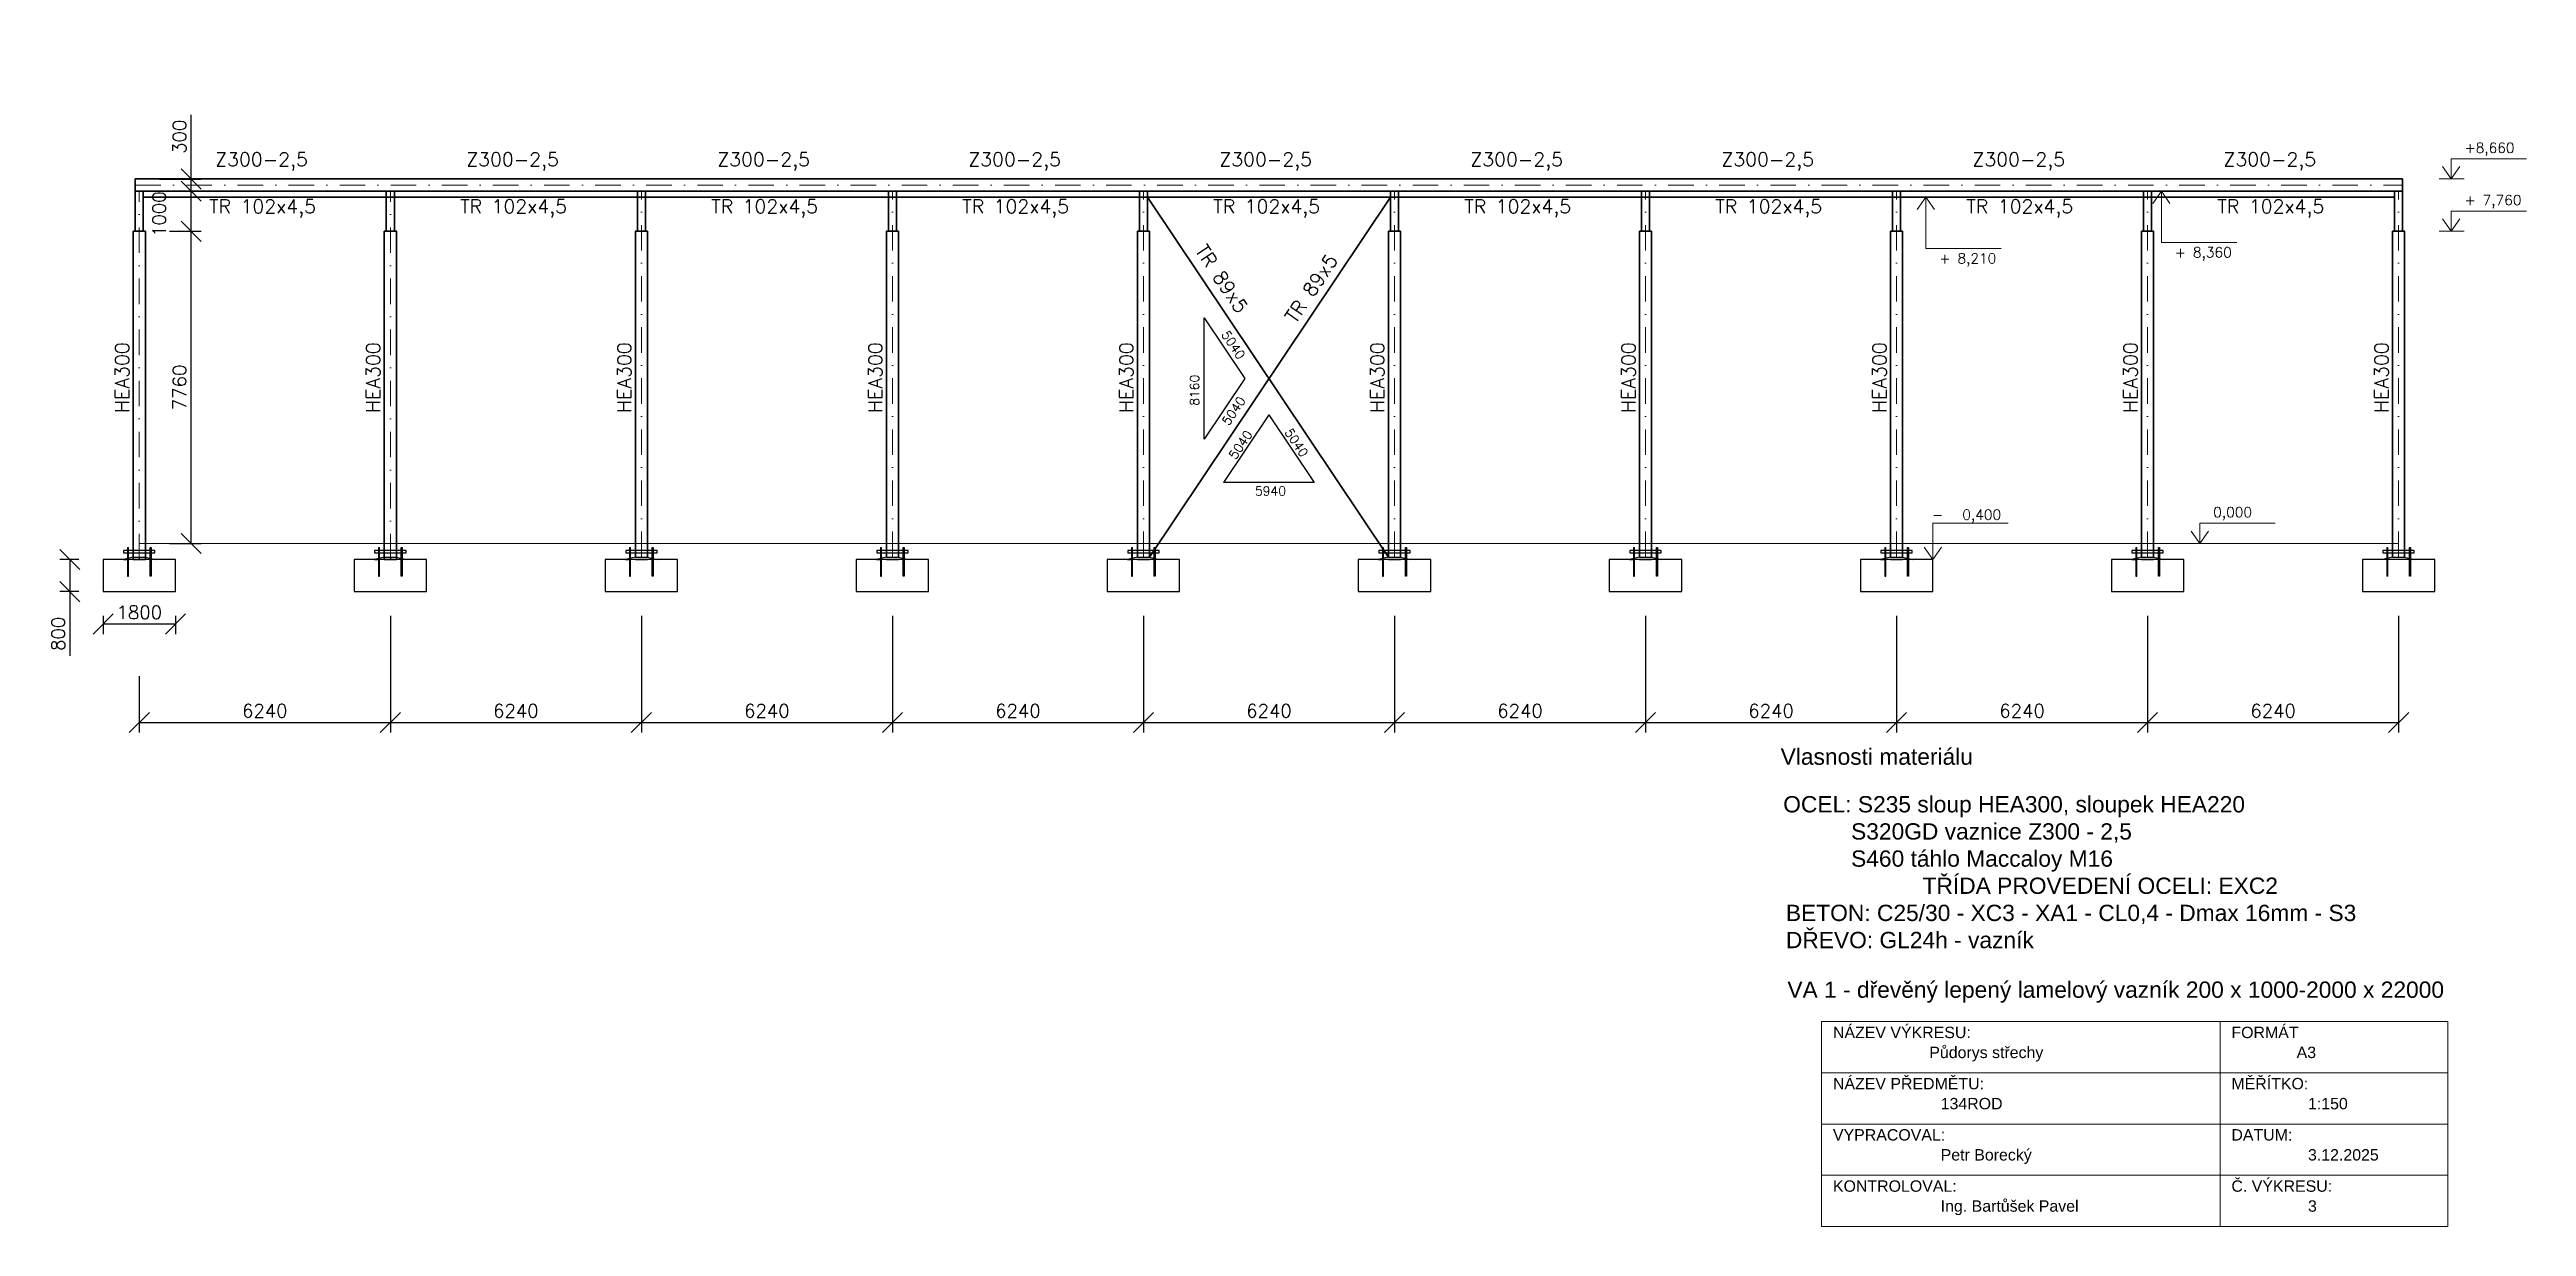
# Model space of a CAD drawing. Header units: millimetres. Extents: x 60091 to 157337, y -34158 to 48031.
# Drawn here: x 61204 to 122773, y -34158 to -4895 of the extents above; entities that cross this region are included whole.
import ezdxf

# ---------------------------------------------------------------- set-up
doc = ezdxf.new("R2010")
doc.units = ezdxf.units.MM
doc.header["$LTSCALE"] = 50
doc.linetypes.add('ČERCHOVANÁ', pattern=[25.4, 12.7, -6.35, 0, -6.35])
for name, color, linetype, lineweight in [('Kóty', 4, 'Continuous', 18), ('TENKÁ PLNÁ ČÁRA', 7, 'Continuous', 18), ('TENKÁ ČERCHOVANÁ ČÁRA', 60, 'ČERCHOVANÁ', 18), ('tlustá čára', 212, 'Continuous', 35), ('ztužidla plná', 104, 'Continuous', 35), ('šrafy', 7, 'Continuous', 13)]:
    doc.layers.add(name, color=color, linetype=linetype, lineweight=lineweight)
doc.layers.add('PDF_Geometrie', color=7, linetype='Continuous')
doc.styles.add('Romans', font='romans.shx')
doc.styles.get("Standard").update_dxf_attribs({"font": 'arial.ttf'})
doc.dimstyles.new('M 1-200', dxfattribs={"dimscale": 200, "dimtxt": 1.65, "dimasz": 2.5, "dimexe": 1.25, "dimexo": 3, "dimtad": 1, "dimtxsty": 'Romans', "dimblk": 'OBLIQUE', "dimcen": 2.5, "dimadec": 0, "dimazin": 0, "dimtfac": 1, "dimtmove": 0, "dimatfit": 3, "dimfxl": 1, "dimarcsym": 0})

msp = doc.modelspace()

# ---------------------------------------------------------------- texts
at = {"layer": 'Kóty', "color": 1, "insert": (104234.175, -22273.352), "char_height": 405.01158, "attachment_point": 1}
msp.add_mtext_dynamic_manual_height_columns('Vlasnosti materiálu', width=14093.65059, gutter_width=50.626, heights=[0], dxfattribs=at)
at = {"layer": 'TENKÁ PLNÁ ČÁRA', "attachment_point": 1}
for s, width, gutter_width, heights, insert, char_height in [('\\A1;\\pxi-3,l4,t4;OCEL: S235 sloup HEA300, sloupek HEA220\\P^I   S320GD vaznice Z300 - 2,5\\P^I   S460 táhlo Maccaloy M16\\P^I    ^I    TŘÍDA PROVEDENÍ OCELI: EXC2\\P\\pi0,l0,tz;   BETON: C25/30 - XC3 - XA1 - CL0,4 - Dmax 16mm - S3\\P   DŘEVO: GL24h - vazník', 17107.05063, 50.626, [5479.374], (103892.802, -23457.278), 405.01158), ('\\A1;VA 1 - dřevěný lepený lamelový vazník 200 x 1000-2000 x 22000', 17107.05063, 50.626, [5479.374], (104401.304, -28067.372), 405.01158), ('\\pxi-3,l4,t4;NÁZEV VÝKRESU:', 5678.19507, 35.373, [0], (105251.17, -29191.198), 282.98552), ('\\pxi-3,l4,t4;FORMÁT ', 5678.19507, 35.373, [0], (115155.663, -29191.198), 282.98552), ('Půdorys střechy', 5678.19507, 35.373, [0], (107928.937, -29687.868), 282.98552), ('A3', 5678.19507, 35.373, [0], (117059.376, -29687.868), 282.9855), ('\\pxi-3,l4,t4;NÁZEV PŘEDMĚTU:', 5678.19507, 35.373, [0], (105251.17, -30464.633), 282.98552), ('\\pxi-3,l4,t4;MĚŘÍTKO: ^I', 5678.19507, 35.373, [0], (115155.663, -30464.633), 282.98552), ('\\pxi-3,l4,t4;134ROD', 5678.19507, 35.373, [0], (107928.937, -30961.303), 282.98552), ('\\pxi-3,l4,t4;1:{\\fArial|b0|i0|c238|p34;15}0', 5678.19507, 35.373, [0], (117059.376, -30961.303), 282.98552), ('\\pxi-3,l4,t4;VYPRACOVAL:', 5678.19507, 35.373, [0], (105251.17, -31738.068), 282.98552), ('\\pxi-3,l4,t4;DATUM: ^I^I', 5678.19507, 35.373, [0], (115155.663, -31738.068), 282.98552), ('\\pxi-3,l4,t4;Petr Borecký', 5678.19507, 35.373, [0], (107928.937, -32234.738), 282.98552), ('\\pxi-3,l4,t4;3.12.2025', 5678.19507, 35.373, [0], (117059.376, -32234.738), 282.98552), ('\\pxi-3,l4,t4;KONTROLOVAL:', 5678.19507, 35.373, [0], (105251.17, -33011.503), 282.98552), ('\\pxi-3,l4,t4;Č. VÝKRESU:^I', 5678.19507, 35.373, [0], (115155.663, -33011.503), 282.98552), ('\\pxi-3,l4,t4;Ing. {\\fArial|b0|i0|c238|p34;Bartůšek Pavel}', 5678.19507, 35.373, [0], (107928.937, -33508.173), 282.98552), ('\\pxi-3,l4,t4;{\\fArial|b0|i0|c238|p34;3}', 5678.19507, 35.373, [0], (117059.376, -33508.173), 282.98552)]:
    msp.add_mtext_dynamic_manual_height_columns(s, width=width, gutter_width=gutter_width, heights=heights, dxfattribs=dict(at, insert=insert, char_height=char_height))
at = {"layer": 'šrafy', "attachment_point": 1}
for s, width, gutter_width, heights, insert, char_height in [('\\pxi-3,l4,t4;{\\Fromans|c238;+8,660}', 2511.28029, 31.25, [0], (120983.003, -7213.045), 250), ('\\A1;{\\Fromans|c238;\\H1.5x;Z\\Fromans|c0;3\\Fromans|c238;00-2\\Fromans|c0;,5}', 8123.42907, 14.348, [4633.313], (65322.427, -7453.803), 229.56093), ('\\A1;{\\Fromans|c238;\\H1.5x;Z\\Fromans|c0;3\\Fromans|c238;00-2\\Fromans|c0;,5}', 8123.42907, 14.348, [4633.313], (71562.427, -7453.803), 229.56093), ('\\A1;{\\Fromans|c238;\\H1.5x;Z\\Fromans|c0;3\\Fromans|c238;00-2\\Fromans|c0;,5}', 8123.42907, 14.348, [4633.313], (77802.427, -7453.803), 229.56093), ('\\A1;{\\Fromans|c238;\\H1.5x;Z\\Fromans|c0;3\\Fromans|c238;00-2\\Fromans|c0;,5}', 8123.42907, 14.348, [4633.313], (84042.427, -7453.803), 229.56093), ('\\A1;{\\Fromans|c238;\\H1.5x;Z\\Fromans|c0;3\\Fromans|c238;00-2\\Fromans|c0;,5}', 8123.42907, 14.348, [4633.313], (90282.427, -7453.803), 229.56093), ('\\A1;{\\Fromans|c238;\\H1.5x;Z\\Fromans|c0;3\\Fromans|c238;00-2\\Fromans|c0;,5}', 8123.42907, 14.348, [4633.313], (96522.427, -7453.803), 229.56093), ('\\A1;{\\Fromans|c238;\\H1.5x;Z\\Fromans|c0;3\\Fromans|c238;00-2\\Fromans|c0;,5}', 8123.42907, 14.348, [4633.313], (102762.427, -7453.803), 229.56093), ('\\A1;{\\Fromans|c238;\\H1.5x;Z\\Fromans|c0;3\\Fromans|c238;00-2\\Fromans|c0;,5}', 8123.42907, 14.348, [4633.313], (109002.427, -7453.803), 229.56093), ('\\A1;{\\Fromans|c238;\\H1.5x;Z\\Fromans|c0;3\\Fromans|c238;00-2\\Fromans|c0;,5}', 8123.42907, 14.348, [4633.313], (115242.427, -7453.803), 229.56093), ('\\pxi-3,l4,t4;{\\Fromans|c238;+ 7,760}', 2511.28029, 31.25, [0], (120983.003, -8513.045), 250), ('\\A1;{\\Fromans|c238;\\H1.5x;TR \\Fromans|c0;102x4,5}', 8123.42907, 14.348, [4633.313], (65169.388, -8621.404), 229.56093), ('\\A1;{\\Fromans|c238;\\H1.5x;TR \\Fromans|c0;102x4,5}', 8123.42907, 14.348, [4633.313], (71409.388, -8621.404), 229.56093), ('\\A1;{\\Fromans|c238;\\H1.5x;TR \\Fromans|c0;102x4,5}', 8123.42907, 14.348, [4633.313], (77649.388, -8621.404), 229.56093), ('\\A1;{\\Fromans|c238;\\H1.5x;TR \\Fromans|c0;102x4,5}', 8123.42907, 14.348, [4633.313], (83889.388, -8621.404), 229.56093), ('\\A1;{\\Fromans|c238;\\H1.5x;TR \\Fromans|c0;102x4,5}', 8123.42907, 14.348, [4633.313], (90129.388, -8621.404), 229.56093), ('\\A1;{\\Fromans|c238;\\H1.5x;TR \\Fromans|c0;102x4,5}', 8123.42907, 14.348, [4633.313], (96369.388, -8621.404), 229.56093), ('\\A1;{\\Fromans|c238;\\H1.5x;TR \\Fromans|c0;102x4,5}', 8123.42907, 14.348, [4633.313], (102609.388, -8621.404), 229.56093), ('\\A1;{\\Fromans|c238;\\H1.5x;TR \\Fromans|c0;102x4,5}', 8123.42907, 14.348, [4633.313], (108849.388, -8621.404), 229.56093), ('\\A1;{\\Fromans|c238;\\H1.5x;TR \\Fromans|c0;102x4,5}', 8123.42907, 14.348, [4633.313], (115089.388, -8621.404), 229.56093), ('\\pxi-3,l4,t4;{\\Fromans|c238;+ 8,360}', 2511.28029, 31.25, [0], (113782.06, -9812.31), 250), ('\\pxi-3,l4,t4;{\\Fromans|c238;+ 8,210}', 2511.28029, 31.25, [0], (107929.648, -9962.31), 250), ('\\A1;{\\Fromans|c0;\\H1.5x;5940}', 8123.42907, 14.348, [4633.313], (91167.391, -15757.778), 150), ('\\pxi-3,l4,t4;{\\Fromans|c238;-^I0,400}', 2511.28029, 31.25, [0], (107749.643, -16334.629), 250), ('\\pxi-3,l4,t4;{\\Fromans|c238;0,000}', 2511.28029, 31.25, [0], (114735.866, -16273.045), 250)]:
    msp.add_mtext_dynamic_manual_height_columns(s, width=width, gutter_width=gutter_width, heights=heights, dxfattribs=dict(at, insert=insert, char_height=char_height))
for s, insert, char_height, rotation in [('\\A1;{\\Fromans|c238;\\H1.5x;TR 89x5}', (89950.343, -9702.985), 229.56093, 303.79335623), ('\\A1;{\\Fromans|c238;\\H1.5x;TR 89x5}', (91892.283, -11534.837), 229.56093, 56.20664377), ('\\A1;{\\Fromans|c238;\\H1.5x;HEA\\Fromans|c0;30\\Fromans|c238;0}', (62837.843, -13929.245), 229.56093, 90), ('\\A1;{\\Fromans|c238;\\H1.5x;HEA\\Fromans|c0;30\\Fromans|c238;0}', (69077.843, -13929.245), 229.56093, 90), ('\\A1;{\\Fromans|c238;\\H1.5x;HEA\\Fromans|c0;30\\Fromans|c238;0}', (75317.843, -13929.245), 229.56093, 90), ('\\A1;{\\Fromans|c238;\\H1.5x;HEA\\Fromans|c0;30\\Fromans|c238;0}', (81557.843, -13929.245), 229.56093, 90), ('\\A1;{\\Fromans|c238;\\H1.5x;HEA\\Fromans|c0;30\\Fromans|c238;0}', (87797.843, -13929.245), 229.56093, 90), ('\\A1;{\\Fromans|c0;\\H1.5x;50\\Fromans|c238;40}', (90508.007, -11854.171), 150, 303.79335623), ('\\A1;{\\Fromans|c238;\\H1.5x;HEA\\Fromans|c0;30\\Fromans|c238;0}', (94037.843, -13929.245), 229.56093, 90), ('\\A1;{\\Fromans|c238;\\H1.5x;HEA\\Fromans|c0;30\\Fromans|c238;0}', (100277.843, -13929.245), 229.56093, 90), ('\\A1;{\\Fromans|c238;\\H1.5x;HEA\\Fromans|c0;30\\Fromans|c238;0}', (106517.843, -13929.245), 229.56093, 90), ('\\A1;{\\Fromans|c238;\\H1.5x;HEA\\Fromans|c0;30\\Fromans|c238;0}', (112757.843, -13929.245), 229.56093, 90), ('\\A1;{\\Fromans|c238;\\H1.5x;HEA\\Fromans|c0;30\\Fromans|c238;0}', (118997.843, -13929.245), 229.56093, 90), ('\\A1;{\\Fromans|c238;\\H1.5x;8160}', (89552.522, -13752.551), 150, 90), ('\\A1;{\\Fromans|c0;\\H1.5x;50\\Fromans|c238;40}', (90329.842, -14136.387), 150, 56.20664377), ('\\A1;{\\Fromans|c0;\\H1.5x;5\\Fromans|c238;040}', (90501.848, -14980.388), 150, 56.20664377), ('\\A1;{\\Fromans|c0;\\H1.5x;50\\Fromans|c238;40}', (92078.151, -14285.472), 150, 303.79335623)]:
    msp.add_mtext_dynamic_manual_height_columns(s, width=8123.42907, gutter_width=14.348, heights=[4633.313], dxfattribs=dict(at, insert=insert, char_height=char_height, rotation=rotation))

# ---------------------------------------------------------------- blocks, each defined once
blk = doc.blocks.new('_Oblique')
at = {"color": 0, "linetype": 'ByBlock', "lineweight": -2}
blk.add_line((-0.5, -0.5), (0.5, 0.5), dxfattribs=at)
blk = doc.blocks.new('*D69')
at = {"layer": 'Defpoints', "color": 0, "transparency": 16777216}
for p in [(69675, -18374), (63435, -19874), (69675, -21626)]:
    blk.add_point(p, dxfattribs=at)
at = {"layer": 'Kóty', "color": 0, "lineweight": -2, "transparency": 16777216}
for p, q in [((69675, -18974), (69675, -21876)), ((63435, -20474), (63435, -21876)), ((63435, -21626), (69675, -21626))]:
    blk.add_line(p, q, dxfattribs=at)
at = {"layer": 'Kóty', "color": 0, "lineweight": -2, "transparency": 16777216, "xscale": 500, "yscale": 500, "zscale": 500, "rotation": 180}
blk.add_blockref('_Oblique', (63435, -21626), dxfattribs=at)
at = {"layer": 'Kóty', "color": 0, "lineweight": -2, "transparency": 16777216, "xscale": 500, "yscale": 500, "zscale": 500}
blk.add_blockref('_Oblique', (69675, -21626), dxfattribs=at)
at = {"layer": 'Kóty', "color": 0, "transparency": 16777216, "insert": (66555, -21336), "char_height": 330, "attachment_point": 5, "style": 'Romans'}
blk.add_mtext('6240', dxfattribs=at)
blk = doc.blocks.new('*D70')
at = {"layer": 'Defpoints', "color": 0, "transparency": 16777216}
for p in [(69675, -18374), (75915, -18374), (75915, -21626)]:
    blk.add_point(p, dxfattribs=at)
at = {"layer": 'Kóty', "color": 0, "lineweight": -2, "transparency": 16777216}
for p, q in [((69675, -18974), (69675, -21876)), ((75915, -18974), (75915, -21876)), ((69675, -21626), (75915, -21626))]:
    blk.add_line(p, q, dxfattribs=at)
at = {"layer": 'Kóty', "color": 0, "lineweight": -2, "transparency": 16777216, "xscale": 500, "yscale": 500, "zscale": 500, "rotation": 180}
blk.add_blockref('_Oblique', (69675, -21626), dxfattribs=at)
at = {"layer": 'Kóty', "color": 0, "lineweight": -2, "transparency": 16777216, "xscale": 500, "yscale": 500, "zscale": 500}
blk.add_blockref('_Oblique', (75915, -21626), dxfattribs=at)
at = {"layer": 'Kóty', "color": 0, "transparency": 16777216, "insert": (72795, -21336), "char_height": 330, "attachment_point": 5, "style": 'Romans'}
blk.add_mtext('6240', dxfattribs=at)
blk = doc.blocks.new('*D71')
at = {"layer": 'Defpoints', "color": 0, "transparency": 16777216}
for p in [(75915, -18374), (82155, -18374), (82155, -21626)]:
    blk.add_point(p, dxfattribs=at)
at = {"layer": 'Kóty', "color": 0, "lineweight": -2, "transparency": 16777216}
for p, q in [((75915, -18974), (75915, -21876)), ((82155, -18974), (82155, -21876)), ((75915, -21626), (82155, -21626))]:
    blk.add_line(p, q, dxfattribs=at)
at = {"layer": 'Kóty', "color": 0, "lineweight": -2, "transparency": 16777216, "xscale": 500, "yscale": 500, "zscale": 500, "rotation": 180}
blk.add_blockref('_Oblique', (75915, -21626), dxfattribs=at)
at = {"layer": 'Kóty', "color": 0, "lineweight": -2, "transparency": 16777216, "xscale": 500, "yscale": 500, "zscale": 500}
blk.add_blockref('_Oblique', (82155, -21626), dxfattribs=at)
at = {"layer": 'Kóty', "color": 0, "transparency": 16777216, "insert": (79035, -21336), "char_height": 330, "attachment_point": 5, "style": 'Romans'}
blk.add_mtext('6240', dxfattribs=at)
blk = doc.blocks.new('*D72')
at = {"layer": 'Defpoints', "color": 0, "transparency": 16777216}
for p in [(82155, -18374), (88395, -18374), (88395, -21626)]:
    blk.add_point(p, dxfattribs=at)
at = {"layer": 'Kóty', "color": 0, "lineweight": -2, "transparency": 16777216}
for p, q in [((82155, -18974), (82155, -21876)), ((88395, -18974), (88395, -21876)), ((82155, -21626), (88395, -21626))]:
    blk.add_line(p, q, dxfattribs=at)
at = {"layer": 'Kóty', "color": 0, "lineweight": -2, "transparency": 16777216, "xscale": 500, "yscale": 500, "zscale": 500, "rotation": 180}
blk.add_blockref('_Oblique', (82155, -21626), dxfattribs=at)
at = {"layer": 'Kóty', "color": 0, "lineweight": -2, "transparency": 16777216, "xscale": 500, "yscale": 500, "zscale": 500}
blk.add_blockref('_Oblique', (88395, -21626), dxfattribs=at)
at = {"layer": 'Kóty', "color": 0, "transparency": 16777216, "insert": (85275, -21336), "char_height": 330, "attachment_point": 5, "style": 'Romans'}
blk.add_mtext('6240', dxfattribs=at)
blk = doc.blocks.new('*D73')
at = {"layer": 'Defpoints', "color": 0, "transparency": 16777216}
for p in [(88395, -18374), (94635, -18374), (94635, -21626)]:
    blk.add_point(p, dxfattribs=at)
at = {"layer": 'Kóty', "color": 0, "lineweight": -2, "transparency": 16777216}
for p, q in [((88395, -18974), (88395, -21876)), ((94635, -18974), (94635, -21876)), ((88395, -21626), (94635, -21626))]:
    blk.add_line(p, q, dxfattribs=at)
at = {"layer": 'Kóty', "color": 0, "lineweight": -2, "transparency": 16777216, "xscale": 500, "yscale": 500, "zscale": 500, "rotation": 180}
blk.add_blockref('_Oblique', (88395, -21626), dxfattribs=at)
at = {"layer": 'Kóty', "color": 0, "lineweight": -2, "transparency": 16777216, "xscale": 500, "yscale": 500, "zscale": 500}
blk.add_blockref('_Oblique', (94635, -21626), dxfattribs=at)
at = {"layer": 'Kóty', "color": 0, "transparency": 16777216, "insert": (91515, -21336), "char_height": 330, "attachment_point": 5, "style": 'Romans'}
blk.add_mtext('6240', dxfattribs=at)
blk = doc.blocks.new('*D74')
at = {"layer": 'Defpoints', "color": 0, "transparency": 16777216}
for p in [(94635, -18374), (100875, -18374), (100875, -21626)]:
    blk.add_point(p, dxfattribs=at)
at = {"layer": 'Kóty', "color": 0, "lineweight": -2, "transparency": 16777216}
for p, q in [((94635, -18974), (94635, -21876)), ((100875, -18974), (100875, -21876)), ((94635, -21626), (100875, -21626))]:
    blk.add_line(p, q, dxfattribs=at)
at = {"layer": 'Kóty', "color": 0, "lineweight": -2, "transparency": 16777216, "xscale": 500, "yscale": 500, "zscale": 500, "rotation": 180}
blk.add_blockref('_Oblique', (94635, -21626), dxfattribs=at)
at = {"layer": 'Kóty', "color": 0, "lineweight": -2, "transparency": 16777216, "xscale": 500, "yscale": 500, "zscale": 500}
blk.add_blockref('_Oblique', (100875, -21626), dxfattribs=at)
at = {"layer": 'Kóty', "color": 0, "transparency": 16777216, "insert": (97755, -21336), "char_height": 330, "attachment_point": 5, "style": 'Romans'}
blk.add_mtext('6240', dxfattribs=at)
blk = doc.blocks.new('*D75')
at = {"layer": 'Defpoints', "color": 0, "transparency": 16777216}
for p in [(100875, -18374), (107115, -18374), (107115, -21626)]:
    blk.add_point(p, dxfattribs=at)
at = {"layer": 'Kóty', "color": 0, "lineweight": -2, "transparency": 16777216}
for p, q in [((100875, -18974), (100875, -21876)), ((107115, -18974), (107115, -21876)), ((100875, -21626), (107115, -21626))]:
    blk.add_line(p, q, dxfattribs=at)
at = {"layer": 'Kóty', "color": 0, "lineweight": -2, "transparency": 16777216, "xscale": 500, "yscale": 500, "zscale": 500, "rotation": 180}
blk.add_blockref('_Oblique', (100875, -21626), dxfattribs=at)
at = {"layer": 'Kóty', "color": 0, "lineweight": -2, "transparency": 16777216, "xscale": 500, "yscale": 500, "zscale": 500}
blk.add_blockref('_Oblique', (107115, -21626), dxfattribs=at)
at = {"layer": 'Kóty', "color": 0, "transparency": 16777216, "insert": (103995, -21336), "char_height": 330, "attachment_point": 5, "style": 'Romans'}
blk.add_mtext('6240', dxfattribs=at)
blk = doc.blocks.new('*D76')
at = {"layer": 'Defpoints', "color": 0, "transparency": 16777216}
for p in [(107115, -18374), (113355, -18374), (113355, -21626)]:
    blk.add_point(p, dxfattribs=at)
at = {"layer": 'Kóty', "color": 0, "lineweight": -2, "transparency": 16777216}
for p, q in [((107115, -18974), (107115, -21876)), ((113355, -18974), (113355, -21876)), ((107115, -21626), (113355, -21626))]:
    blk.add_line(p, q, dxfattribs=at)
at = {"layer": 'Kóty', "color": 0, "lineweight": -2, "transparency": 16777216, "xscale": 500, "yscale": 500, "zscale": 500, "rotation": 180}
blk.add_blockref('_Oblique', (107115, -21626), dxfattribs=at)
at = {"layer": 'Kóty', "color": 0, "lineweight": -2, "transparency": 16777216, "xscale": 500, "yscale": 500, "zscale": 500}
blk.add_blockref('_Oblique', (113355, -21626), dxfattribs=at)
at = {"layer": 'Kóty', "color": 0, "transparency": 16777216, "insert": (110235, -21336), "char_height": 330, "attachment_point": 5, "style": 'Romans'}
blk.add_mtext('6240', dxfattribs=at)
blk = doc.blocks.new('*D77')
at = {"layer": 'Defpoints', "color": 0, "transparency": 16777216}
for p in [(113355, -18374), (119595, -18374), (119595, -21626)]:
    blk.add_point(p, dxfattribs=at)
at = {"layer": 'Kóty', "color": 0, "lineweight": -2, "transparency": 16777216}
for p, q in [((113355, -18974), (113355, -21876)), ((119595, -18974), (119595, -21876)), ((113355, -21626), (119595, -21626))]:
    blk.add_line(p, q, dxfattribs=at)
at = {"layer": 'Kóty', "color": 0, "lineweight": -2, "transparency": 16777216, "xscale": 500, "yscale": 500, "zscale": 500, "rotation": 180}
blk.add_blockref('_Oblique', (113355, -21626), dxfattribs=at)
at = {"layer": 'Kóty', "color": 0, "lineweight": -2, "transparency": 16777216, "xscale": 500, "yscale": 500, "zscale": 500}
blk.add_blockref('_Oblique', (119595, -21626), dxfattribs=at)
at = {"layer": 'Kóty', "color": 0, "transparency": 16777216, "insert": (116475, -21336), "char_height": 330, "attachment_point": 5, "style": 'Romans'}
blk.add_mtext('6240', dxfattribs=at)
blk = doc.blocks.new('*D78')
at = {"layer": 'Defpoints', "color": 0, "transparency": 16777216}
for p in [(63585, -9414), (64725, -9414), (63585, -17174)]:
    blk.add_point(p, dxfattribs=at)
at = {"layer": 'Kóty', "color": 0, "lineweight": -2, "transparency": 16777216}
for p, q in [((64185, -9414), (64975, -9414)), ((64725, -17174), (64725, -9414)), ((64185, -17174), (64975, -17174))]:
    blk.add_line(p, q, dxfattribs=at)
at = {"layer": 'Kóty', "color": 0, "lineweight": -2, "transparency": 16777216, "xscale": 500, "yscale": 500, "zscale": 500}
for p, rotation in [((64725, -9414), 90), ((64725, -17174), 270)]:
    blk.add_blockref('_Oblique', p, dxfattribs=dict(at, rotation=rotation))
at = {"layer": 'Kóty', "color": 0, "transparency": 16777216, "insert": (64435, -13294), "char_height": 330, "attachment_point": 5, "rotation": 90, "style": 'Romans'}
blk.add_mtext('7760', dxfattribs=at)
blk = doc.blocks.new('*D79')
at = {"layer": 'Defpoints', "color": 0, "transparency": 16777216}
for p in [(63535, -8414), (64725, -8414), (63585, -9414)]:
    blk.add_point(p, dxfattribs=at)
at = {"layer": 'Kóty', "color": 0, "lineweight": -2, "transparency": 16777216}
for p, q in [((64135, -8414), (64975, -8414)), ((64725, -9414), (64725, -8414)), ((64185, -9414), (64975, -9414))]:
    blk.add_line(p, q, dxfattribs=at)
at = {"layer": 'Kóty', "color": 0, "lineweight": -2, "transparency": 16777216, "xscale": 500, "yscale": 500, "zscale": 500}
for p, rotation in [((64725, -8414), 90), ((64725, -9414), 270)]:
    blk.add_blockref('_Oblique', p, dxfattribs=dict(at, rotation=rotation))
at = {"layer": 'Kóty', "color": 0, "transparency": 16777216, "insert": (63930, -8987), "char_height": 330, "attachment_point": 5, "rotation": 90, "style": 'Romans'}
blk.add_mtext('1000', dxfattribs=at)
blk = doc.blocks.new('*D80')
at = {"layer": 'Defpoints', "color": 0, "transparency": 16777216}
for p in [(63335, -8114), (63535, -8414), (64725, -8114)]:
    blk.add_point(p, dxfattribs=at)
at = {"layer": 'Kóty', "color": 0, "lineweight": -2, "transparency": 16777216}
for p, q in [((64725, -8114), (64725, -6515)), ((63935, -8114), (64975, -8114)), ((64135, -8414), (64975, -8414)), ((64725, -8414), (64725, -8114))]:
    blk.add_line(p, q, dxfattribs=at)
at = {"layer": 'Kóty', "color": 0, "lineweight": -2, "transparency": 16777216, "xscale": 500, "yscale": 500, "zscale": 500}
for p, rotation in [((64725, -8114), 90), ((64725, -8414), 270)]:
    blk.add_blockref('_Oblique', p, dxfattribs=dict(at, rotation=rotation))
at = {"layer": 'Kóty', "color": 0, "transparency": 16777216, "insert": (64435, -7064), "char_height": 330, "attachment_point": 5, "rotation": 90, "style": 'Romans'}
blk.add_mtext('300', dxfattribs=at)
blk = doc.blocks.new('*D81')
at = {"layer": 'Defpoints', "color": 0, "transparency": 16777216}
for p in [(62535, -18374), (64335, -18374), (64335, -19178)]:
    blk.add_point(p, dxfattribs=at)
at = {"layer": 'Kóty', "color": 0, "lineweight": -2, "transparency": 16777216}
for p, q in [((62535, -18974), (62535, -19428)), ((64335, -18974), (64335, -19428)), ((62535, -19178), (64335, -19178))]:
    blk.add_line(p, q, dxfattribs=at)
at = {"layer": 'Kóty', "color": 0, "lineweight": -2, "transparency": 16777216, "xscale": 500, "yscale": 500, "zscale": 500, "rotation": 180}
blk.add_blockref('_Oblique', (62535, -19178), dxfattribs=at)
at = {"layer": 'Kóty', "color": 0, "lineweight": -2, "transparency": 16777216, "xscale": 500, "yscale": 500, "zscale": 500}
blk.add_blockref('_Oblique', (64335, -19178), dxfattribs=at)
at = {"layer": 'Kóty', "color": 0, "transparency": 16777216, "insert": (63435, -18888), "char_height": 330, "attachment_point": 5, "style": 'Romans'}
blk.add_mtext('1800', dxfattribs=at)
blk = doc.blocks.new('*D82')
at = {"layer": 'Defpoints', "color": 0, "transparency": 16777216}
for p in [(62535, -17574), (61710, -18374), (62535, -18374)]:
    blk.add_point(p, dxfattribs=at)
at = {"layer": 'Kóty', "color": 0, "lineweight": -2, "transparency": 16777216}
for p, q in [((61935, -17574), (61460, -17574)), ((61710, -17574), (61710, -18374)), ((61935, -18374), (61460, -18374)), ((61710, -18374), (61710, -19972))]:
    blk.add_line(p, q, dxfattribs=at)
at = {"layer": 'Kóty', "color": 0, "lineweight": -2, "transparency": 16777216, "xscale": 500, "yscale": 500, "zscale": 500}
for p, rotation in [((61710, -17574), 90), ((61710, -18374), 270)]:
    blk.add_blockref('_Oblique', p, dxfattribs=dict(at, rotation=rotation))
at = {"layer": 'Kóty', "color": 0, "transparency": 16777216, "insert": (61420, -19423), "char_height": 330, "attachment_point": 5, "rotation": 90, "style": 'Romans'}
blk.add_mtext('800', dxfattribs=at)

# ---------------------------------------------------------------- dimensions: what is measured, and where the dimension line sits
at = {"layer": 'Kóty'}
for base, p1, p2, picture, middle in [((64725.045, -8113.573), (63534.949, -8413.573), (63334.949, -8113.573), '*D80', (64725.045, -7064.288)), ((64725.045, -9413.573), (63584.949, -17173.573), (63584.949, -9413.573), '*D78', (64725.045, -13293.573))]:
    dim = msp.add_linear_dim(base=base, p1=p1, p2=p2, angle=90, dimstyle='M 1-200', dxfattribs=at)
    dim.commit()
    dim.dimension.update_dxf_attribs({"geometry": picture, "text_midpoint": middle, "dimtype": 160})
dim = msp.add_linear_dim(base=(64725.045, -8413.573), p1=(63584.949, -9413.573), p2=(63534.949, -8413.573), angle=90, dimstyle='M 1-200', override={"dimtmove": 1}, dxfattribs=at)
dim.commit()
dim.dimension.update_dxf_attribs({"geometry": '*D79', "text_midpoint": (64220.016, -8986.608), "dimtype": 160})
dim = msp.add_linear_dim(base=(61710.141, -18373.573), p1=(62534.949, -17573.573), p2=(62534.949, -18373.573), angle=90, dimstyle='M 1-200', dxfattribs=at)
dim.commit()
dim.dimension.update_dxf_attribs({"geometry": '*D82', "text_midpoint": (61420.141, -19422.859)})
for base, p1, p2, picture, middle in [((64334.949, -19177.919), (62534.949, -18373.573), (64334.949, -18373.573), '*D81', (63434.949, -18887.919)), ((69674.949, -21626.285), (63434.949, -19873.573), (69674.949, -18373.573), '*D69', (66554.949, -21336.285))]:
    dim = msp.add_linear_dim(base=base, p1=p1, p2=p2, dimstyle='M 1-200', dxfattribs=at)
    dim.commit()
    dim.dimension.update_dxf_attribs({"geometry": picture, "text_midpoint": middle})
for base, p1, p2, picture, middle in [((75914.949, -21626.285), (69674.949, -18373.573), (75914.949, -18373.573), '*D70', (72794.949, -21336.285)), ((82154.949, -21626.285), (75914.949, -18373.573), (82154.949, -18373.573), '*D71', (79034.949, -21336.285)), ((88394.949, -21626.285), (82154.949, -18373.573), (88394.949, -18373.573), '*D72', (85274.949, -21336.285)), ((94634.949, -21626.285), (88394.949, -18373.573), (94634.949, -18373.573), '*D73', (91514.949, -21336.285)), ((100874.949, -21626.285), (94634.949, -18373.573), (100874.949, -18373.573), '*D74', (97754.949, -21336.285)), ((107114.949, -21626.285), (100874.949, -18373.573), (107114.949, -18373.573), '*D75', (103994.949, -21336.285)), ((113354.949, -21626.285), (107114.949, -18373.573), (113354.949, -18373.573), '*D76', (110234.949, -21336.285)), ((119594.949, -21626.285), (113354.949, -18373.573), (119594.949, -18373.573), '*D77', (116474.949, -21336.285))]:
    dim = msp.add_linear_dim(base=base, p1=p1, p2=p2, dimstyle='M 1-200', override={"dimtmove": 1}, dxfattribs=at)
    dim.commit()
    dim.dimension.update_dxf_attribs({"geometry": picture, "text_midpoint": middle})

# ---------------------------------------------------------------- linework, layer by layer
at = {"layer": 'Kóty'}
msp.add_lwpolyline([(120815.373, -34157.594), (105251.17, -34157.594), (105251.17, -29063.855), (120815.373, -29063.855)], close=True, dxfattribs=at)
for points in [[(115155.663, -29063.855), (115155.663, -34157.594)], [(105251.17, -30337.29), (120815.373, -30337.29)], [(105251.17, -31610.725), (120815.373, -31610.725)], [(105251.17, -32884.159), (120815.373, -32884.159)]]:
    msp.add_lwpolyline(points, dxfattribs=at)
at = {"layer": 'PDF_Geometrie'}
for p, q in [((89904.971, -14582.53), (89904.971, -11569.325)), ((89904.971, -11569.325), (90913.3, -13075.927)), ((90913.3, -13075.927), (89904.971, -14582.53)), ((91514.949, -13974.886), (90387.817, -15658.999)), ((91514.949, -13974.886), (92642.082, -15658.999)), ((92642.082, -15658.999), (90387.817, -15658.999)), ((64334.949, -17573.573), (62534.949, -17573.573)), ((62534.949, -17573.573), (62534.949, -18373.573)), ((63284.949, -17513.573), (63039.949, -17573.573)), ((63039.949, -17573.573), (63139.949, -17573.573)), ((63434.949, -17348.884), (63044.949, -17348.884)), ((63044.949, -17348.884), (63044.949, -17408.884)), ((63044.949, -17408.884), (63824.949, -17408.884)), ((63139.949, -17272.57), (63139.949, -17986.577)), ((63139.949, -17272.57), (63164.949, -17272.57)), ((63164.949, -17348.884), (63164.949, -17272.57)), ((63164.949, -17986.577), (63164.949, -17348.884)), ((63284.949, -17513.573), (63584.949, -17513.573)), ((63824.949, -17348.884), (63434.949, -17348.884)), ((63434.949, -17513.573), (63434.949, -17573.573)), ((63584.949, -17513.573), (63829.949, -17573.573)), ((63704.949, -17348.884), (63704.949, -17272.57)), ((63704.949, -17272.57), (63729.949, -17272.57)), ((63704.949, -17986.577), (63704.949, -17348.884)), ((63729.949, -17272.57), (63729.949, -17986.577)), ((63824.949, -17408.884), (63824.949, -17348.884)), ((64334.949, -18373.573), (64334.949, -17573.573)), ((70574.949, -17573.573), (68774.949, -17573.573)), ((68774.949, -17573.573), (68774.949, -18373.573)), ((69524.949, -17513.573), (69279.949, -17573.573)), ((69279.949, -17573.573), (69379.949, -17573.573)), ((69674.949, -17348.884), (69284.949, -17348.884)), ((69284.949, -17348.884), (69284.949, -17408.884)), ((69284.949, -17408.884), (70064.949, -17408.884)), ((69379.949, -17272.57), (69379.949, -17986.577)), ((69379.949, -17272.57), (69404.949, -17272.57)), ((69404.949, -17348.884), (69404.949, -17272.57)), ((69404.949, -17986.577), (69404.949, -17348.884)), ((69524.949, -17513.573), (69824.949, -17513.573)), ((70064.949, -17348.884), (69674.949, -17348.884)), ((69674.949, -17513.573), (69674.949, -17573.573)), ((69824.949, -17513.573), (70069.949, -17573.573)), ((69944.949, -17348.884), (69944.949, -17272.57)), ((69944.949, -17272.57), (69969.949, -17272.57)), ((69944.949, -17986.577), (69944.949, -17348.884)), ((69969.949, -17272.57), (69969.949, -17986.577)), ((70064.949, -17408.884), (70064.949, -17348.884)), ((70574.949, -18373.573), (70574.949, -17573.573)), ((76814.949, -17573.573), (75014.949, -17573.573)), ((75014.949, -17573.573), (75014.949, -18373.573)), ((75764.949, -17513.573), (75519.949, -17573.573)), ((75519.949, -17573.573), (75619.949, -17573.573)), ((75914.949, -17348.884), (75524.949, -17348.884)), ((75524.949, -17348.884), (75524.949, -17408.884)), ((75524.949, -17408.884), (76304.949, -17408.884)), ((75619.949, -17272.57), (75619.949, -17986.577)), ((75619.949, -17272.57), (75644.949, -17272.57)), ((75644.949, -17348.884), (75644.949, -17272.57)), ((75644.949, -17986.577), (75644.949, -17348.884)), ((75764.949, -17513.573), (76064.949, -17513.573)), ((76304.949, -17348.884), (75914.949, -17348.884)), ((76064.949, -17513.573), (76309.949, -17573.573)), ((76184.949, -17348.884), (76184.949, -17272.57)), ((76184.949, -17272.57), (76209.949, -17272.57)), ((76184.949, -17986.577), (76184.949, -17348.884)), ((76209.949, -17272.57), (76209.949, -17986.577)), ((76304.949, -17408.884), (76304.949, -17348.884)), ((76814.949, -18373.573), (76814.949, -17573.573)), ((83054.949, -17573.573), (81254.949, -17573.573)), ((81254.949, -17573.573), (81254.949, -18373.573)), ((82004.949, -17513.573), (81759.949, -17573.573)), ((81759.949, -17573.573), (81859.949, -17573.573)), ((82154.949, -17348.884), (81764.949, -17348.884)), ((81764.949, -17348.884), (81764.949, -17408.884)), ((81764.949, -17408.884), (82544.949, -17408.884)), ((81859.949, -17272.57), (81859.949, -17986.577)), ((81859.949, -17272.57), (81884.949, -17272.57)), ((81884.949, -17348.884), (81884.949, -17272.57)), ((81884.949, -17986.577), (81884.949, -17348.884)), ((82004.949, -17513.573), (82304.949, -17513.573)), ((82544.949, -17348.884), (82154.949, -17348.884)), ((82304.949, -17513.573), (82549.949, -17573.573)), ((82424.949, -17348.884), (82424.949, -17272.57)), ((82424.949, -17272.57), (82449.949, -17272.57)), ((82424.949, -17986.577), (82424.949, -17348.884)), ((82449.949, -17272.57), (82449.949, -17986.577)), ((82544.949, -17408.884), (82544.949, -17348.884)), ((83054.949, -18373.573), (83054.949, -17573.573)), ((89294.949, -17573.573), (87494.949, -17573.573)), ((87494.949, -17573.573), (87494.949, -18373.573)), ((88244.949, -17513.573), (87999.949, -17573.573)), ((87999.949, -17573.573), (88099.949, -17573.573)), ((88394.949, -17348.884), (88004.949, -17348.884)), ((88004.949, -17348.884), (88004.949, -17408.884)), ((88004.949, -17408.884), (88784.949, -17408.884)), ((88099.949, -17272.57), (88099.949, -17986.577)), ((88099.949, -17272.57), (88124.949, -17272.57)), ((88124.949, -17348.884), (88124.949, -17272.57)), ((88124.949, -17986.577), (88124.949, -17348.884)), ((88244.949, -17513.573), (88544.949, -17513.573)), ((88784.949, -17348.884), (88394.949, -17348.884)), ((88544.949, -17513.573), (88789.949, -17573.573)), ((88664.949, -17348.884), (88664.949, -17272.57)), ((88664.949, -17272.57), (88689.949, -17272.57)), ((88664.949, -17986.577), (88664.949, -17348.884)), ((88689.949, -17272.57), (88689.949, -17986.577)), ((88784.949, -17408.884), (88784.949, -17348.884)), ((89294.949, -18373.573), (89294.949, -17573.573)), ((95534.949, -17573.573), (93734.949, -17573.573)), ((93734.949, -17573.573), (93734.949, -18373.573)), ((94484.949, -17513.573), (94239.949, -17573.573)), ((94239.949, -17573.573), (94339.949, -17573.573)), ((94634.949, -17348.884), (94244.949, -17348.884)), ((94244.949, -17348.884), (94244.949, -17408.884)), ((94244.949, -17408.884), (95024.949, -17408.884)), ((94339.949, -17272.57), (94339.949, -17986.577)), ((94339.949, -17272.57), (94364.949, -17272.57)), ((94364.949, -17348.884), (94364.949, -17272.57)), ((94364.949, -17986.577), (94364.949, -17348.884)), ((94484.949, -17513.573), (94784.949, -17513.573)), ((95024.949, -17348.884), (94634.949, -17348.884)), ((94784.949, -17513.573), (95029.949, -17573.573)), ((94904.949, -17348.884), (94904.949, -17272.57)), ((94904.949, -17272.57), (94929.949, -17272.57)), ((94904.949, -17986.577), (94904.949, -17348.884)), ((94929.949, -17272.57), (94929.949, -17986.577)), ((95024.949, -17408.884), (95024.949, -17348.884)), ((95534.949, -18373.573), (95534.949, -17573.573)), ((101774.949, -17573.573), (99974.949, -17573.573)), ((99974.949, -17573.573), (99974.949, -18373.573)), ((100724.949, -17513.573), (100479.949, -17573.573)), ((100479.949, -17573.573), (100579.949, -17573.573)), ((100874.949, -17348.884), (100484.949, -17348.884)), ((100484.949, -17348.884), (100484.949, -17408.884)), ((100484.949, -17408.884), (101264.949, -17408.884)), ((100579.949, -17272.57), (100579.949, -17986.577)), ((100579.949, -17272.57), (100604.949, -17272.57)), ((100604.949, -17348.884), (100604.949, -17272.57)), ((100604.949, -17986.577), (100604.949, -17348.884)), ((100724.949, -17513.573), (101024.949, -17513.573)), ((101264.949, -17348.884), (100874.949, -17348.884)), ((101024.949, -17513.573), (101269.949, -17573.573)), ((101144.949, -17348.884), (101144.949, -17272.57)), ((101144.949, -17272.57), (101169.949, -17272.57)), ((101144.949, -17986.577), (101144.949, -17348.884)), ((101169.949, -17272.57), (101169.949, -17986.577)), ((101264.949, -17408.884), (101264.949, -17348.884)), ((101774.949, -18373.573), (101774.949, -17573.573)), ((108014.949, -17573.573), (106214.949, -17573.573)), ((106214.949, -17573.573), (106214.949, -18373.573)), ((106964.949, -17513.573), (106719.949, -17573.573)), ((106719.949, -17573.573), (106819.949, -17573.573)), ((107114.949, -17348.884), (106724.949, -17348.884)), ((106724.949, -17348.884), (106724.949, -17408.884)), ((106724.949, -17408.884), (107504.949, -17408.884)), ((106819.949, -17272.57), (106819.949, -17986.577)), ((106819.949, -17272.57), (106844.949, -17272.57)), ((106844.949, -17348.884), (106844.949, -17272.57)), ((106844.949, -17986.577), (106844.949, -17348.884)), ((106964.949, -17513.573), (107264.949, -17513.573)), ((107504.949, -17348.884), (107114.949, -17348.884)), ((107264.949, -17513.573), (107509.949, -17573.573)), ((107384.949, -17348.884), (107384.949, -17272.57)), ((107384.949, -17272.57), (107409.949, -17272.57)), ((107384.949, -17986.577), (107384.949, -17348.884)), ((107409.949, -17272.57), (107409.949, -17986.577)), ((107504.949, -17408.884), (107504.949, -17348.884)), ((108014.949, -18373.573), (108014.949, -17573.573)), ((114254.949, -17573.573), (112454.949, -17573.573)), ((112454.949, -17573.573), (112454.949, -18373.573)), ((113204.949, -17513.573), (112959.949, -17573.573)), ((112959.949, -17573.573), (113059.949, -17573.573)), ((113354.949, -17348.884), (112964.949, -17348.884)), ((112964.949, -17348.884), (112964.949, -17408.884)), ((112964.949, -17408.884), (113744.949, -17408.884)), ((113059.949, -17272.57), (113059.949, -17986.577)), ((113059.949, -17272.57), (113084.949, -17272.57)), ((113084.949, -17348.884), (113084.949, -17272.57)), ((113084.949, -17986.577), (113084.949, -17348.884)), ((113204.949, -17513.573), (113504.949, -17513.573)), ((113744.949, -17348.884), (113354.949, -17348.884)), ((113504.949, -17513.573), (113749.949, -17573.573)), ((113624.949, -17348.884), (113624.949, -17272.57)), ((113624.949, -17272.57), (113649.949, -17272.57)), ((113624.949, -17986.577), (113624.949, -17348.884)), ((113649.949, -17272.57), (113649.949, -17986.577)), ((113744.949, -17408.884), (113744.949, -17348.884)), ((114254.949, -18373.573), (114254.949, -17573.573)), ((120494.949, -17573.573), (118694.949, -17573.573)), ((118694.949, -17573.573), (118694.949, -18373.573)), ((119444.949, -17513.573), (119199.949, -17573.573)), ((119594.949, -17348.884), (119204.949, -17348.884)), ((119204.949, -17348.884), (119204.949, -17408.884)), ((119204.949, -17408.884), (119984.949, -17408.884)), ((119299.949, -17272.57), (119299.949, -17986.577)), ((119299.949, -17272.57), (119324.949, -17272.57)), ((119324.949, -17348.884), (119324.949, -17272.57)), ((119324.949, -17986.577), (119324.949, -17348.884)), ((119444.949, -17513.573), (119744.949, -17513.573)), ((119984.949, -17348.884), (119594.949, -17348.884)), ((119744.949, -17513.573), (119989.949, -17573.573)), ((119864.949, -17348.884), (119864.949, -17272.57)), ((119864.949, -17272.57), (119889.949, -17272.57)), ((119864.949, -17986.577), (119864.949, -17348.884)), ((119889.949, -17272.57), (119889.949, -17986.577)), ((119984.949, -17408.884), (119984.949, -17348.884)), ((120494.949, -18373.573), (120494.949, -17573.573)), ((62534.949, -18373.573), (64334.949, -18373.573)), ((63139.949, -17986.577), (63164.949, -17986.577)), ((63729.949, -17986.577), (63704.949, -17986.577)), ((68774.949, -18373.573), (70574.949, -18373.573)), ((69379.949, -17986.577), (69404.949, -17986.577)), ((69969.949, -17986.577), (69944.949, -17986.577)), ((75014.949, -18373.573), (76814.949, -18373.573)), ((75619.949, -17986.577), (75644.949, -17986.577)), ((76209.949, -17986.577), (76184.949, -17986.577)), ((81254.949, -18373.573), (83054.949, -18373.573)), ((81859.949, -17986.577), (81884.949, -17986.577)), ((82449.949, -17986.577), (82424.949, -17986.577)), ((87494.949, -18373.573), (89294.949, -18373.573)), ((88099.949, -17986.577), (88124.949, -17986.577)), ((88689.949, -17986.577), (88664.949, -17986.577)), ((93734.949, -18373.573), (95534.949, -18373.573)), ((94339.949, -17986.577), (94364.949, -17986.577)), ((94929.949, -17986.577), (94904.949, -17986.577)), ((99974.949, -18373.573), (101774.949, -18373.573)), ((100579.949, -17986.577), (100604.949, -17986.577)), ((101169.949, -17986.577), (101144.949, -17986.577)), ((106214.949, -18373.573), (108014.949, -18373.573)), ((106819.949, -17986.577), (106844.949, -17986.577)), ((107409.949, -17986.577), (107384.949, -17986.577)), ((112454.949, -18373.573), (114254.949, -18373.573)), ((113059.949, -17986.577), (113084.949, -17986.577)), ((113649.949, -17986.577), (113624.949, -17986.577)), ((118694.949, -18373.573), (120494.949, -18373.573)), ((119324.949, -17986.577), (119299.949, -17986.577)), ((119889.949, -17986.577), (119864.949, -17986.577))]:
    msp.add_line(p, q, dxfattribs=at)
at = {"layer": 'TENKÁ PLNÁ ČÁRA'}
for p, q in [((63204.949, -17348.884), (63224.949, -17348.884)), ((69444.949, -17348.884), (69464.949, -17348.884)), ((75684.949, -17348.884), (75704.949, -17348.884)), ((81924.949, -17348.884), (81944.949, -17348.884)), ((88164.949, -17348.884), (88184.949, -17348.884)), ((94404.949, -17348.884), (94424.949, -17348.884)), ((100644.949, -17348.884), (100664.949, -17348.884)), ((106884.949, -17348.884), (106904.949, -17348.884)), ((113124.949, -17348.884), (113144.949, -17348.884)), ((119364.949, -17348.884), (119384.949, -17348.884))]:
    msp.add_line(p, q, dxfattribs=at)
at = {"layer": 'TENKÁ ČERCHOVANÁ ČÁRA'}
for p, q in [((63434.949, -17573.573), (63434.949, -8413.573)), ((69674.949, -17573.573), (69674.949, -8413.573)), ((75914.949, -17513.573), (75914.949, -8413.573)), ((82154.949, -17513.573), (82154.949, -8413.573)), ((88394.949, -17513.573), (88394.949, -8413.573)), ((94634.949, -17513.573), (94634.949, -8413.573)), ((100874.949, -17513.573), (100874.949, -8413.573)), ((107114.949, -17513.573), (107114.949, -8413.573)), ((113354.949, -17513.573), (113354.949, -8413.573)), ((119594.949, -17513.573), (119594.949, -8413.573))]:
    msp.add_line(p, q, dxfattribs=at)
at = {"layer": 'tlustá čára'}
for p, q in [((63334.949, -8413.573), (63334.949, -8113.573)), ((63334.949, -8113.573), (119694.949, -8113.573)), ((63334.949, -9413.573), (63334.949, -8413.573)), ((63334.949, -8413.573), (119694.949, -8413.573)), ((63534.949, -9413.573), (63534.949, -8413.573)), ((63534.949, -8413.573), (63534.949, -8563.573)), ((63534.949, -8563.573), (119494.949, -8563.573)), ((69574.949, -9413.573), (69574.949, -8413.573)), ((69774.949, -9413.573), (69774.949, -8413.573)), ((75814.949, -9413.573), (75814.949, -8413.573)), ((76014.949, -9413.573), (76014.949, -8413.573)), ((82054.949, -9413.573), (82054.949, -8413.573)), ((82254.949, -9413.573), (82254.949, -8413.573)), ((88294.949, -9413.573), (88294.949, -8413.573)), ((88494.949, -9413.573), (88494.949, -8413.573)), ((94534.949, -9413.573), (94534.949, -8413.573)), ((94734.949, -9413.573), (94734.949, -8413.573)), ((100774.949, -9413.573), (100774.949, -8413.573)), ((100974.949, -9413.573), (100974.949, -8413.573)), ((107014.949, -9413.573), (107014.949, -8413.573)), ((107214.949, -9413.573), (107214.949, -8413.573)), ((113254.949, -9413.573), (113254.949, -8413.573)), ((113454.949, -9413.573), (113454.949, -8413.573)), ((119494.949, -9413.573), (119494.949, -8413.573)), ((119694.949, -8413.573), (119694.949, -8113.573)), ((119694.949, -9413.573), (119694.949, -8413.573)), ((63284.949, -9413.573), (63284.949, -17573.573)), ((63284.949, -9413.573), (63584.949, -9413.573)), ((63434.949, -9413.573), (63334.949, -9413.573)), ((63584.949, -17573.573), (63584.949, -9413.573)), ((69524.949, -9413.573), (69524.949, -17573.573)), ((69524.949, -9413.573), (69824.949, -9413.573)), ((69824.949, -17573.573), (69824.949, -9413.573)), ((75764.949, -9413.573), (75764.949, -17513.573)), ((75764.949, -9413.573), (76064.949, -9413.573)), ((76064.949, -17513.573), (76064.949, -9413.573)), ((82004.949, -9413.573), (82004.949, -17513.573)), ((82004.949, -9413.573), (82304.949, -9413.573)), ((82304.949, -17513.573), (82304.949, -9413.573)), ((88244.949, -9413.573), (88244.949, -17513.573)), ((88244.949, -9413.573), (88544.949, -9413.573)), ((88544.949, -17513.573), (88544.949, -9413.573)), ((94484.949, -9413.573), (94484.949, -17513.573)), ((94484.949, -9413.573), (94784.949, -9413.573)), ((94784.949, -17513.573), (94784.949, -9413.573)), ((100724.949, -9413.573), (100724.949, -17513.573)), ((100724.949, -9413.573), (101024.949, -9413.573)), ((101024.949, -17513.573), (101024.949, -9413.573)), ((106964.949, -9413.573), (106964.949, -17513.573)), ((106964.949, -9413.573), (107264.949, -9413.573)), ((107264.949, -17513.573), (107264.949, -9413.573)), ((113204.949, -9413.573), (113204.949, -17513.573)), ((113204.949, -9413.573), (113504.949, -9413.573)), ((113504.949, -17513.573), (113504.949, -9413.573)), ((119444.949, -9413.573), (119444.949, -17513.573)), ((119444.949, -9413.573), (119744.949, -9413.573)), ((119744.949, -17513.573), (119744.949, -9413.573)), ((63284.949, -17573.573), (63584.949, -17573.573)), ((69524.949, -17573.573), (69824.949, -17573.573)), ((75764.949, -17573.573), (76064.949, -17573.573)), ((82004.949, -17573.573), (82304.949, -17573.573)), ((88244.949, -17573.573), (88544.949, -17573.573)), ((94484.949, -17573.573), (94784.949, -17573.573)), ((100724.949, -17573.573), (101024.949, -17573.573)), ((106964.949, -17573.573), (107264.949, -17573.573)), ((113204.949, -17573.573), (113504.949, -17573.573))]:
    msp.add_line(p, q, dxfattribs=at)
at = {"layer": 'ztužidla plná'}
for p, q in [((94484.949, -17513.573), (88494.949, -8563.573)), ((94534.949, -8563.573), (88544.949, -17513.573))]:
    msp.add_line(p, q, dxfattribs=at)
at = {"layer": 'šrafy'}
for p, q in [((120897.554, -8113.573), (120682.463, -7806.391)), ((120897.554, -8113.573), (120897.554, -7613.573)), ((120897.554, -7613.573), (122772.554, -7613.573)), ((120897.554, -8113.573), (121112.646, -7806.391)), ((107844.2, -8563.573), (107629.109, -8870.755)), ((107844.2, -8563.573), (107844.2, -9845.865)), ((107844.2, -8563.573), (108059.291, -8870.755)), ((113696.612, -8413.573), (113481.521, -8720.755)), ((113696.612, -8413.573), (113696.612, -9695.865)), ((113696.612, -8413.573), (113911.703, -8720.755)), ((120604.338, -8113.573), (121221.964, -8113.573)), ((120897.554, -9413.573), (120682.463, -9106.391)), ((120897.554, -9413.573), (120897.554, -8913.573)), ((120897.554, -8913.573), (122772.554, -8913.573)), ((120897.554, -9413.573), (121112.646, -9106.391)), ((107844.2, -9845.865), (109719.2, -9845.865)), ((113696.612, -9695.865), (115571.612, -9695.865)), ((120604.338, -9413.573), (121221.964, -9413.573)), ((63434.949, -17173.573), (119594.949, -17173.573)), ((108014.949, -17573.573), (108014.949, -16673.573)), ((108014.949, -16673.573), (109889.949, -16673.573)), ((114650.418, -17173.573), (114435.327, -16866.391)), ((114650.418, -17173.573), (114650.418, -16673.573)), ((114650.418, -16673.573), (116525.418, -16673.573)), ((114650.418, -17173.573), (114865.509, -16866.391)), ((63304.949, -17348.884), (63204.949, -17348.884)), ((69544.949, -17348.884), (69444.949, -17348.884)), ((75784.949, -17348.884), (75684.949, -17348.884)), ((82024.949, -17348.884), (81924.949, -17348.884)), ((88264.949, -17348.884), (88164.949, -17348.884)), ((94504.949, -17348.884), (94404.949, -17348.884)), ((100744.949, -17348.884), (100644.949, -17348.884)), ((106984.949, -17348.884), (106884.949, -17348.884)), ((108014.949, -17573.573), (107799.858, -17266.391)), ((108014.949, -17573.573), (108230.04, -17266.391)), ((113224.949, -17348.884), (113124.949, -17348.884)), ((119464.949, -17348.884), (119364.949, -17348.884))]:
    msp.add_line(p, q, dxfattribs=at)
at = {"layer": 'šrafy', "linetype": 'ČERCHOVANÁ'}
msp.add_line((63334.949, -8263.573), (119694.949, -8263.573), dxfattribs=at)

msp.set_redraw_order([(e.dxf.handle, doc.entitydb.next_handle()) for e in msp.query("TEXT MTEXT ATTDEF DIMENSION ARC_DIMENSION")])  # texts and dimensions are drawn at this point

doc.saveas('drawing.dxf')
